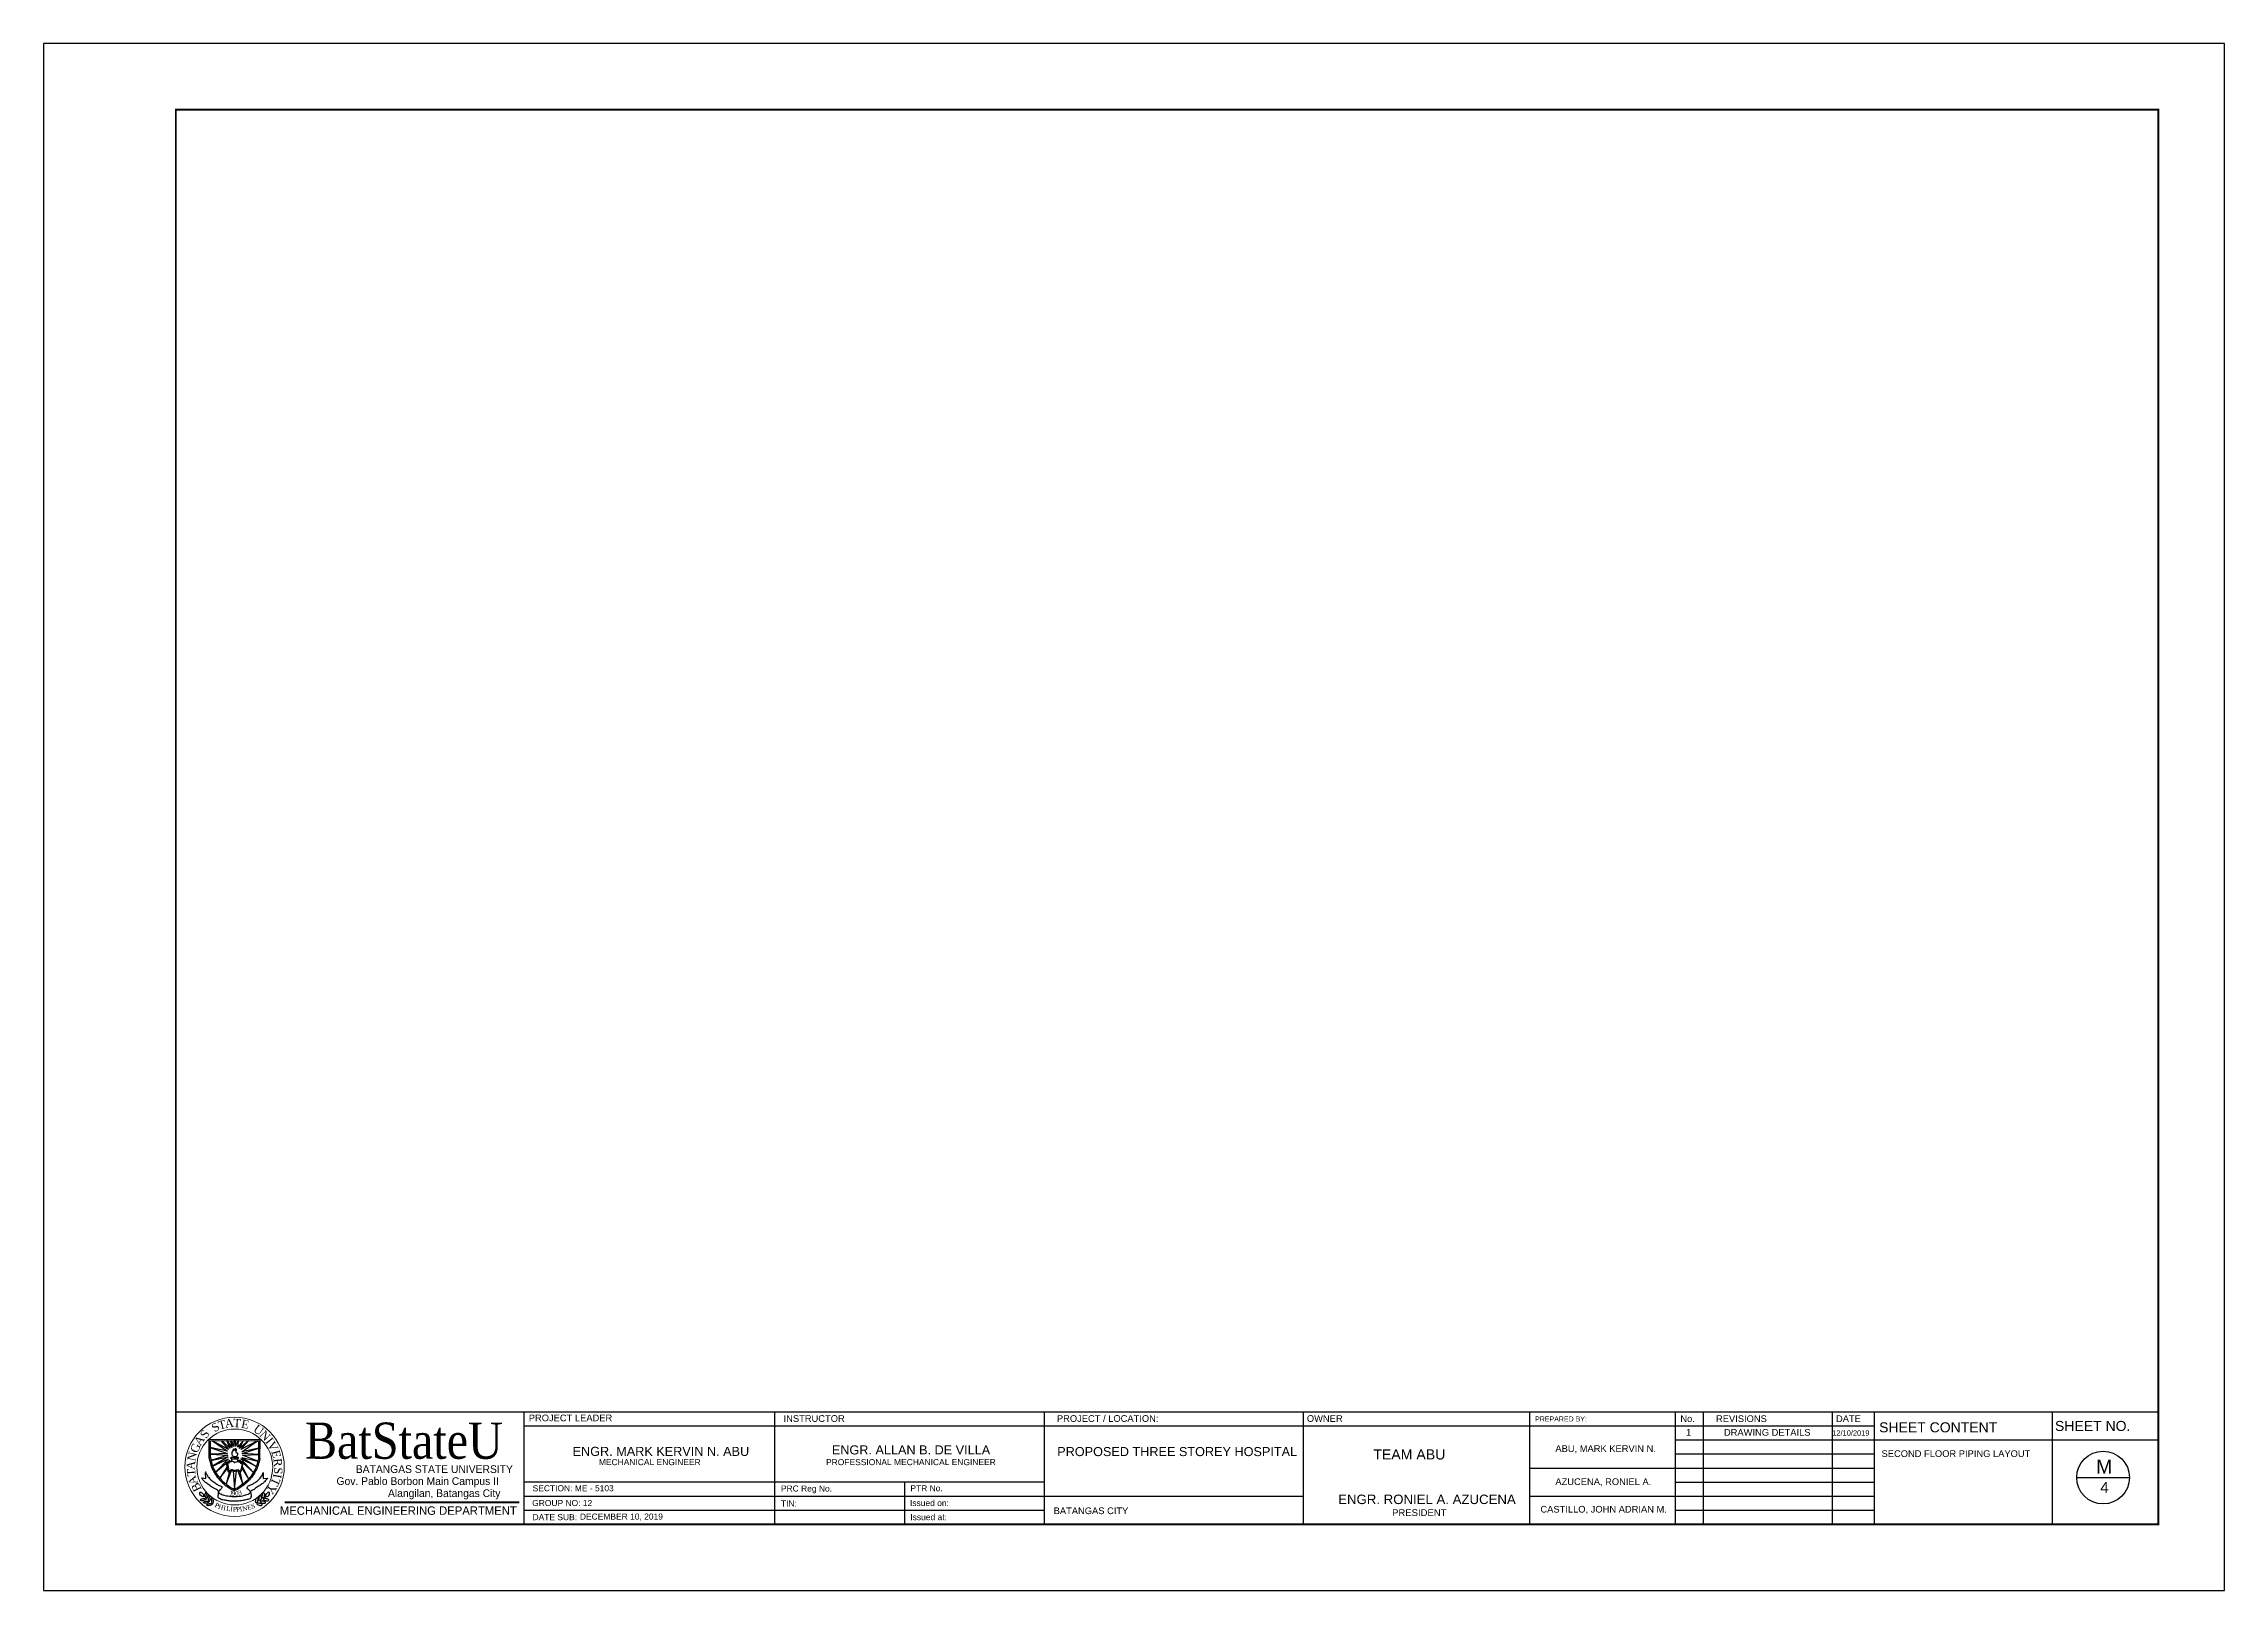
# Model space of a CAD drawing. Header units: millimetres. Extents: x 0 to 529, y -2 to 262.
# Drawn here: x 133.4 to 232.7, y 192 to 262.4 of the extents above; entities that cross this region are included whole.
import ezdxf
from ezdxf.enums import TextEntityAlignment as Align

# ---------------------------------------------------------------- set-up
doc = ezdxf.new("R2010")
doc.units = ezdxf.units.MM
for name, color, linetype in [('.1', 1, 'Continuous'), ('SHEET', 3, 'Continuous'), ('text', 7, 'Continuous')]:
    doc.layers.add(name, color=color, linetype=linetype)
for name, color, linetype, lineweight in [('stair', 134, 'Continuous', 0), ('texts', 2, 'Continuous', 18), ('WALL', 4, 'Continuous', 30)]:
    doc.layers.add(name, color=color, linetype=linetype, lineweight=lineweight)
doc.styles.add('arial', font='arial.ttf')
doc.styles.add('CGOTHIC', font='GOTHIC.TTF')
doc.styles.add('GARAMOND', font='GARA.TTF')
doc.styles.get("Standard").update_dxf_attribs({"font": 'arial.ttf'})

msp = doc.modelspace()

# ---------------------------------------------------------------- texts
at = {"attachment_point": 1}
for s, insert, char_height, width, rotation in [('{\\fTimes New Roman|b0|i0|c0|p18;\\C1;S}', (140.979, 199.539), 0.37713, 29.67394, 33.23179), ('{\\fTimes New Roman|b0|i0|c0|p18;\\C1;T}', (141.295, 199.715), 0.37713, 29.67394, 14.44799), ('{\\fTimes New Roman|b0|i0|c0|p18;\\C1;A}', (141.618, 199.812), 0.37713, 29.67394, 5.71852), ('{\\fTimes New Roman|b0|i0|c0|p18;\\C1;T}', (142.035, 199.847), 0.37713, 0.3193, 356.81503), ('{\\fTimes New Roman|b0|i0|c0|p18;\\C1;E}', (142.431, 199.818), 0.37713, 29.67394, 348.69045), ('{\\fTimes New Roman|b0|i0|c0|p18;\\C1;U}', (143.123, 199.61), 0.37713, 29.67394, 323.50126), ('{\\fTimes New Roman|b0|i0|c0|p18;\\C1;G}', (140.041, 198.41), 0.37713, 29.67394, 65.93474), ('{\\fTimes New Roman|b0|i0|c0|p18;\\C1;A}', (140.206, 198.797), 0.37713, 29.67394, 56.11039), ('{\\fTimes New Roman|b0|i0|c0|p18;\\C1;S}', (140.481, 199.124), 0.37713, 29.67394, 56.11039), ('{\\fTimes New Roman|b0|i0|c0|p18;\\C1;N}', (143.46, 199.353), 0.37713, 29.67394, 314.13564), ('{\\fTimes New Roman|b0|i0|c0|p18;\\C1;I}', (143.76, 199.039), 0.37713, 29.67394, 308.6454), ('{\\fTimes New Roman|b0|i0|c0|p18;\\C1;V}', (143.891, 198.869), 0.37713, 29.67394, 298.20017), ('{\\fTimes New Roman|b0|i0|c0|p18;\\C1;A}', (139.887, 197.537), 0.37713, 29.67394, 85.53705), ('{\\fTimes New Roman|b0|i0|c0|p18;\\C1;T}', (139.937, 197.216), 0.37713, 29.67394, 94.26652), ('{\\fTimes New Roman|b0|i0|c0|p18;\\C1;N}', (139.917, 197.972), 0.37713, 29.67394, 77.56161), ('{\\fTimes New Roman|b0|i0|c0|p18;\\C1;E}', (144.116, 198.458), 0.37713, 29.67394, 285.47868), ('{\\fTimes New Roman|b0|i0|c0|p18;\\C1;R}', (144.224, 198.066), 0.37713, 29.67394, 276.19955), ('{\\fTimes New Roman|b0|i0|c0|p18;\\C1;S}', (144.271, 197.624), 0.37713, 29.67394, 266.05857), ('{\\fTimes New Roman|b0|i0|c0|p18;\\C1;A}', (140.072, 196.784), 0.37713, 29.67394, 110.36673), ('{\\fTimes New Roman|b0|i0|c0|p18;\\C1;B}', (140.253, 196.478), 0.37713, 29.67394, 115.18408), ('{\\fTimes New Roman|b0|i0|c0|p18;\\C1;1}', (141.87, 196.583), 0.21119, 29.67394, 350.69674), ('{\\fTimes New Roman|b0|i0|c0|p18;\\C1;3}', (142.223, 196.559), 0.21119, 29.67394, 14.57269), ('{\\fTimes New Roman|b0|i0|c0|p18;\\C1;Y}', (144.032, 196.702), 0.37713, 29.67394, 237.49398), ('{\\fTimes New Roman|b0|i0|c0|p18;\\C1;T}', (144.183, 197.054), 0.37713, 29.67394, 245.97799), ('{\\fTimes New Roman|b0|i0|c0|p18;\\C1;I}', (144.23, 197.298), 0.37713, 29.67394, 259.8108), ('{\\fTimes New Roman|b0|i0|c0|p18;\\C1;P}', (141.248, 196.039), 0.21119, 29.67394, 333.24497), ('{\\fTimes New Roman|b0|i0|c0|p18;\\C1;P}', (141.254, 196.039), 0.21119, 29.67394, 333.24497), ('{\\fTimes New Roman|b0|i0|c0|p18;\\C1;H}', (141.381, 195.964), 0.21119, 29.67394, 342.36893), ('{\\fTimes New Roman|b0|i0|c0|p18;\\C1;I}', (141.596, 195.894), 0.21119, 29.67394, 350.74463), ('{\\fTimes New Roman|b0|i0|c0|p18;\\C1;L}', (141.726, 195.875), 0.21119, 29.67394, 350.69674), ('{\\fTimes New Roman|b0|i0|c0|p18;\\C1;I}', (141.902, 195.842), 0.21119, 29.67394, 357.83253), ('{\\fTimes New Roman|b0|i0|c0|p18;\\C1;9}', (141.952, 196.561), 0.21119, 29.67394, 359.89652), ('{\\fTimes New Roman|b0|i0|c0|p18;\\C1;P}', (142.008, 195.832), 0.21119, 29.67394, 359.89652), ('{\\fTimes New Roman|b0|i0|c0|p18;\\C1;0}', (142.108, 196.557), 0.21119, 29.67394, 359.89652), ('{\\fTimes New Roman|b0|i0|c0|p18;\\C1;P}', (142.141, 195.825), 0.21119, 29.67394, 7.51618), ('{\\fTimes New Roman|b0|i0|c0|p18;\\C1;I}', (142.303, 195.833), 0.21119, 29.67394, 9.03911), ('{\\fTimes New Roman|b0|i0|c0|p18;\\C1;N}', (142.412, 195.843), 0.21119, 29.67394, 12.92447), ('{\\fTimes New Roman|b0|i0|c0|p18;\\C1;E}', (142.634, 195.899), 0.21119, 29.67394, 14.57269), ('{\\fTimes New Roman|b0|i0|c0|p18;\\C1;S}', (142.814, 195.95), 0.21119, 29.67394, 14.57269)]:
    msp.add_mtext(s, dxfattribs=dict(at, insert=insert, char_height=char_height, width=width, rotation=rotation))
at = {"layer": 'SHEET', "color": 1, "style": 'arial'}
for s, height, p in [('M', 0.624, (226.832, 197.355)), ('4', 0.499, (227.013, 196.469))]:
    msp.add_text(s, height=height, dxfattribs=at).set_placement(p)
at = {"layer": 'text', "width": 1}
for s, height, style, p in [('BatStateU', 1.6503, 'GARAMOND', (149.791, 198.025)), ('BATANGAS STATE UNIVERSITY', 0.35128, 'CGOTHIC', (151.177, 197.379)), ('Gov. Pablo Borbon Main Campus II', 0.35128, 'CGOTHIC', (150.418, 196.834)), ('Alangilan, Batangas City', 0.35128, 'CGOTHIC', (151.626, 196.284))]:
    msp.add_text(s, height=height, dxfattribs=dict(at, style=style)).set_placement(p, align=Align.CENTER)
at = {"layer": 'text', "style": 'arial'}
for s, height, p in [('PROJECT LEADER', 0.30409, (155.476, 199.733)), ('INSTRUCTOR', 0.304, (167.075, 199.706)), ('PROJECT / LOCATION:', 0.30402, (179.518, 199.706)), ('PROJECT / LOCATION:', 0.30402, (179.518, 199.706)), ('PROJECT / LOCATION:', 0.30402, (179.518, 199.706)), ('OWNER', 0.304, (190.898, 199.706)), ('PREPARED BY: ', 0.22802, (201.29, 199.723)), ('No.', 0.304, (207.899, 199.698)), ('REVISIONS', 0.304, (209.524, 199.698)), ('DATE', 0.304, (214.985, 199.698)), ('SHEET CONTENT', 0.45603, (216.948, 199.229)), ('SHEET NO.', 0.456, (224.955, 199.292)), ('ENGR. MARK KERVIN N. ABU', 0.41257, (157.471, 198.156)), ('ENGR. ALLAN B. DE VILLA', 0.41257, (169.274, 198.223)), ('PROPOSED THREE STOREY HOSPITAL', 0.41257, (179.533, 198.147)), ('ABU, MARK KERVIN N.', 0.30402, (202.21, 198.335)), ('1', 0.304, (208.161, 199.078)), ('DRAWING DETAILS', 0.30402, (209.884, 199.074)), ('12/10/2019', 0.2432, (214.811, 199.078)), ('MECHANICAL ENGINEER', 0.27505, (158.667, 197.735)), ('PROFESSIONAL MECHANICAL ENGINEER', 0.27505, (169.009, 197.735)), ('TEAM ABU', 0.4598, (193.919, 197.993)), ('SECOND FLOOR PIPING LAYOUT', 0.30402, (217.059, 198.108)), ('SECTION: ME - 5103', 0.27505, (155.651, 196.548)), ('PRC Reg No.', 0.27505, (166.954, 196.534)), ('PTR No.', 0.275, (172.848, 196.548)), ('AZUCENA, RONIEL A.', 0.30402, (202.21, 196.83)), ('GROUP NO: 12', 0.27505, (155.632, 195.874)), ('TIN:', 0.275, (166.954, 195.852)), ('Issued on:', 0.275, (172.83, 195.874)), ('BATANGAS CITY', 0.30402, (179.37, 195.506)), ('ENGR. RONIEL A. AZUCENA', 0.43038, (192.323, 195.964)), ('PRESIDENT', 0.3099, (194.776, 195.419)), ('CASTILLO, JOHN ADRIAN M.', 0.30402, (201.53, 195.577)), ('DATE SUB:', 0.275, (155.648, 195.231)), ('DECEMBER 10, 2019', 0.27505, (157.804, 195.258)), ('Issued at:', 0.275, (172.845, 195.231))]:
    msp.add_text(s, height=height, dxfattribs=at).set_placement(p)
at = {"layer": 'WALL', "color": 250, "linetype": 'Continuous', "lineweight": 0, "insert": (144.145, 195.859), "char_height": 0.38403, "width": 12.18966, "attachment_point": 1}
msp.add_mtext('{\\fCentury Gothic|b0|i0|c0|p34;\\C7;MECHANICAL ENGINEERING DEPARTMENT}', dxfattribs=at)

# ---------------------------------------------------------------- linework, layer by layer
at = {"layer": '.1', "color": 0}
for p, q in [((232.666, 262.432), (133.39, 262.432)), ((133.39, 262.432), (133.39, 192.036)), ((232.666, 192.036), (232.666, 262.432)), ((133.39, 192.036), (232.666, 192.036))]:
    msp.add_line(p, q, dxfattribs=at)
at = {"layer": '.1', "linetype": 'Continuous', "ltscale": 0.5}
msp.add_line((166.662, 200.165), (166.662, 195.044), dxfattribs=at)
for p, q in [((140.933, 198.042), (140.933, 198.909)), ((140.982, 198.077), (140.982, 198.846)), ((141.812, 198.449), (141.074, 198.846)), ((141.074, 198.846), (141.758, 198.373)), ((141.513, 198.846), (141.481, 198.812)), ((141.481, 198.812), (141.812, 198.449)), ((141.872, 198.503), (141.513, 198.846)), ((141.763, 198.846), (141.736, 198.846)), ((141.736, 198.846), (141.872, 198.503)), ((141.953, 198.541), (141.763, 198.846)), ((141.953, 198.846), (141.895, 198.828)), ((141.895, 198.828), (141.953, 198.541)), ((142.034, 198.584), (141.953, 198.846)), ((142.056, 198.846), (142.034, 198.584)), ((142.132, 198.846), (142.056, 198.846)), ((142.23, 198.846), (142.132, 198.59)), ((142.132, 198.59), (142.132, 198.846)), ((142.468, 198.846), (142.23, 198.552)), ((142.23, 198.552), (142.268, 198.846)), ((142.268, 198.846), (142.23, 198.846)), ((142.718, 198.846), (142.311, 198.497)), ((142.311, 198.497), (142.468, 198.846)), ((143.13, 198.846), (142.371, 198.443)), ((142.371, 198.443), (142.718, 198.846)), ((142.409, 198.34), (143.13, 198.846)), ((143.18, 198.07), (143.18, 198.846)), ((143.229, 198.042), (143.244, 198.904)), ((141.758, 198.373), (140.96, 198.546)), ((140.96, 198.546), (141.758, 198.27)), ((141.779, 198.183), (141.008, 197.948)), ((141.008, 197.948), (141.785, 198.118)), ((141.758, 198.27), (141.009, 198.237)), ((141.009, 198.237), (141.779, 198.183)), ((141.785, 198.118), (141.083, 197.687)), ((141.083, 197.687), (141.812, 198.02)), ((141.812, 198.02), (141.216, 197.411)), ((141.216, 197.411), (141.866, 197.955)), ((141.73, 197.651), (141.419, 197.136)), ((141.419, 197.136), (141.741, 197.57)), ((141.696, 197.813), (141.774, 197.458)), ((141.756, 197.806), (141.814, 197.475)), ((141.942, 198.028), (141.942, 197.927)), ((142.222, 198.016), (142.222, 197.915)), ((142.938, 197.399), (142.306, 197.971)), ((142.432, 197.777), (142.351, 197.469)), ((143.077, 197.681), (142.371, 198.02)), ((142.371, 198.02), (142.938, 197.399)), ((142.383, 197.452), (142.478, 197.816)), ((143.18, 198.508), (142.409, 198.34)), ((142.409, 198.085), (143.077, 197.681)), ((142.409, 198.085), (143.146, 197.917)), ((142.414, 197.603), (142.718, 197.109)), ((142.43, 198.259), (143.18, 198.508)), ((143.18, 198.226), (142.43, 198.259)), ((142.441, 198.183), (143.18, 198.226)), ((143.146, 197.917), (142.441, 198.183)), ((142.718, 197.109), (142.447, 197.673)), ((140.586, 197.163), (140.77, 197.125)), ((140.77, 197.125), (140.759, 197.401)), ((141.701, 196.873), (141.947, 197.489)), ((141.855, 197.435), (141.701, 196.873)), ((142.013, 197.473), (142.081, 196.635)), ((142.081, 196.635), (142.165, 197.478)), ((142.235, 197.473), (142.454, 196.867)), ((142.454, 196.867), (142.333, 197.44)), ((143.378, 197.403), (143.389, 197.133)), ((143.389, 197.133), (143.569, 197.139))]:
    msp.add_line(p, q)
for points in [[(140.933, 198.042), (141.003, 197.742), (141.15, 197.405), (141.35, 197.123), (141.752, 196.76), (142.023, 196.603), (142.078, 196.587)], [(140.982, 198.077), (141.052, 197.776), (141.199, 197.44), (141.399, 197.158), (141.801, 196.795), (142.072, 196.637), (142.127, 196.621)], [(141.696, 197.813), (141.695, 197.852), (141.752, 197.86), (141.814, 197.884), (141.89, 197.921), (141.942, 197.927), (141.942, 197.95)], [(143.18, 198.077), (143.109, 197.776), (142.963, 197.44), (142.762, 197.158), (142.36, 196.795), (142.089, 196.637), (142.035, 196.621)], [(143.229, 198.042), (143.158, 197.742), (143.012, 197.405), (142.811, 197.123), (142.409, 196.76), (142.138, 196.603), (142.084, 196.587)], [(142.476, 197.811), (142.464, 197.855), (142.403, 197.84), (142.368, 197.858), (142.342, 197.89), (142.305, 197.913), (142.273, 197.936), (142.222, 197.936)], [(141.774, 197.458), (141.823, 197.422), (141.875, 197.435), (141.91, 197.472), (141.947, 197.489), (142, 197.489), (142.041, 197.48), (142.081, 197.46), (142.148, 197.475), (142.188, 197.486), (142.235, 197.473), (142.333, 197.44), (142.383, 197.452)], [(141.814, 197.475), (141.869, 197.475), (141.878, 197.498), (141.916, 197.519), (141.98, 197.533), (142.041, 197.504), (142.078, 197.498), (142.128, 197.501), (142.165, 197.519), (142.22, 197.524), (142.255, 197.522), (142.287, 197.498), (142.304, 197.484), (142.351, 197.469)], [(140.667, 196.295), (140.558, 196.334), (140.508, 196.412), (140.502, 196.488), (140.511, 196.501), (140.578, 196.494), (140.645, 196.434), (140.671, 196.376), (140.679, 196.321), (140.679, 196.293), (140.672, 196.293), (140.658, 196.308), (140.656, 196.308)], [(140.773, 196.183), (140.711, 196.137), (140.624, 196.118), (140.569, 196.12), (140.526, 196.147), (140.524, 196.164), (140.566, 196.191), (140.608, 196.207), (140.66, 196.215), (140.68, 196.221), (140.719, 196.211), (140.77, 196.182), (140.772, 196.176)], [(140.911, 196.065), (140.85, 196.018), (140.762, 196), (140.707, 196.002), (140.664, 196.028), (140.662, 196.046), (140.705, 196.073), (140.747, 196.088), (140.798, 196.096), (140.818, 196.102), (140.857, 196.092), (140.908, 196.064), (140.91, 196.057)], [(140.8, 196.22), (140.828, 196.292), (140.821, 196.382), (140.804, 196.433), (140.766, 196.468), (140.749, 196.464), (140.735, 196.416), (140.731, 196.371), (140.738, 196.32), (140.738, 196.299), (140.759, 196.265), (140.8, 196.223), (140.807, 196.223)], [(141.062, 195.958), (141.001, 195.911), (140.913, 195.892), (140.859, 195.894), (140.815, 195.921), (140.813, 195.939), (140.856, 195.965), (140.898, 195.981), (140.949, 195.989), (140.969, 195.995), (141.008, 195.985), (141.059, 195.957), (141.061, 195.95)], [(140.939, 196.101), (140.966, 196.173), (140.959, 196.263), (140.942, 196.315), (140.904, 196.349), (140.887, 196.346), (140.873, 196.297), (140.87, 196.253), (140.877, 196.201), (140.877, 196.18), (140.897, 196.146), (140.939, 196.105), (140.945, 196.105)], [(141.09, 195.994), (141.117, 196.066), (141.11, 196.156), (141.093, 196.207), (141.055, 196.242), (141.038, 196.238), (141.024, 196.19), (141.021, 196.145), (141.028, 196.094), (141.028, 196.073), (141.048, 196.039), (141.09, 195.997), (141.097, 195.997)], [(143.068, 196.011), (143.043, 196.084), (143.054, 196.173), (143.073, 196.224), (143.112, 196.257), (143.129, 196.253), (143.141, 196.204), (143.143, 196.159), (143.134, 196.108), (143.133, 196.087), (143.111, 196.054), (143.068, 196.014), (143.061, 196.014)], [(143.093, 195.973), (143.153, 195.924), (143.24, 195.902), (143.294, 195.901), (143.339, 195.926), (143.341, 195.944), (143.3, 195.972), (143.259, 195.99), (143.208, 196), (143.188, 196.006), (143.149, 195.998), (143.097, 195.972), (143.094, 195.965)], [(143.223, 196.111), (143.199, 196.185), (143.209, 196.274), (143.229, 196.325), (143.268, 196.357), (143.285, 196.353), (143.297, 196.305), (143.298, 196.26), (143.289, 196.208), (143.288, 196.188), (143.266, 196.154), (143.223, 196.115), (143.216, 196.115)], [(143.249, 196.074), (143.308, 196.025), (143.395, 196.002), (143.45, 196.002), (143.495, 196.027), (143.497, 196.045), (143.456, 196.073), (143.414, 196.091), (143.363, 196.101), (143.344, 196.107), (143.304, 196.099), (143.252, 196.073), (143.25, 196.066)], [(143.366, 196.224), (143.342, 196.297), (143.352, 196.387), (143.372, 196.437), (143.411, 196.47), (143.428, 196.466), (143.44, 196.417), (143.441, 196.372), (143.432, 196.321), (143.431, 196.301), (143.409, 196.267), (143.366, 196.228), (143.359, 196.228)], [(143.392, 196.187), (143.451, 196.137), (143.538, 196.115), (143.593, 196.115), (143.638, 196.14), (143.64, 196.157), (143.599, 196.186), (143.557, 196.203), (143.506, 196.213), (143.487, 196.22), (143.447, 196.211), (143.395, 196.186), (143.393, 196.179)], [(143.502, 196.293), (143.613, 196.328), (143.666, 196.403), (143.676, 196.479), (143.667, 196.493), (143.6, 196.489), (143.531, 196.432), (143.502, 196.375), (143.492, 196.32), (143.491, 196.292), (143.497, 196.292), (143.512, 196.306), (143.514, 196.306)]]:
    msp.add_spline(points, degree=3)
for points, end_tangent in [([(141.756, 197.806), (141.832, 197.846), (141.884, 197.893), (141.936, 197.907), (141.988, 197.913), (142.041, 197.893), (142.061, 197.866), (142.081, 197.852), (142.11, 197.878), (142.177, 197.893), (142.241, 197.904), (142.31, 197.872), (142.357, 197.826), (142.415, 197.806), (142.432, 197.814), (142.432, 197.777)], (0, -1)), ([(141.929, 198.097), (142.016, 198.093), (142.108, 198.089), (142.169, 198.09), (142.223, 198.096), (142.253, 198.094), (142.254, 198.065), (142.254, 198.041), (142.243, 198.019), (142.218, 198.016), (142.168, 198.011), (142.08, 198.011), (141.975, 198.009), (141.949, 198.024), (141.919, 198.043), (141.927, 198.099), (141.927, 198.105)], (-1, 0))]:
    msp.add_spline(points, degree=3, dxfattribs=dict(end_tangent=end_tangent))
at = {"start_tangent": (-1, 0)}
msp.add_spline([(142.074, 198.117), (142.005, 198.154), (141.969, 198.211), (141.969, 198.273), (141.969, 198.321), (141.984, 198.347), (141.998, 198.395), (142.02, 198.39), (142.027, 198.438), (142.042, 198.474), (142.061, 198.447), (142.098, 198.414), (142.127, 198.414), (142.124, 198.452), (142.111, 198.487), (142.114, 198.499), (142.148, 198.469), (142.148, 198.441), (142.154, 198.415), (142.154, 198.386), (142.144, 198.342), (142.17, 198.301), (142.203, 198.302), (142.223, 198.249), (142.217, 198.206), (142.186, 198.147), (142.156, 198.122), (142.118, 198.115), (142.073, 198.115), (142.075, 198.115)], degree=3, dxfattribs=at)
for points, knots in [([(143.569, 197.139), (143.573, 197.139), (143.598, 197.134), (143.46, 197.005), (143.376, 196.894), (143.203, 196.799), (143.044, 196.692), (142.928, 196.598), (142.803, 196.557), (142.828, 196.427), (142.859, 196.323), (142.786, 196.195), (142.634, 196.167), (142.436, 196.116), (142.193, 196.097), (141.955, 196.091), (141.744, 196.123), (141.558, 196.143), (141.424, 196.191), (141.351, 196.246), (141.325, 196.296), (141.346, 196.384), (141.365, 196.472), (141.335, 196.623), (141.119, 196.668), (140.955, 196.807), (140.803, 196.925), (140.672, 197.014), (140.628, 197.101), (140.556, 197.169), (140.584, 197.165), (140.613, 197.158)], [1.525096, 1.525096, 1.525096, 1.525096, 1.532073, 1.584612, 1.633558, 1.698069, 1.768711, 1.823631, 1.856154, 1.874433, 1.942755, 1.959564, 2.013837, 2.081716, 2.168665, 2.253261, 2.318126, 2.380396, 2.439479, 2.4572, 2.470092, 2.492272, 2.543518, 2.560297, 2.639259, 2.721631, 2.780104, 2.832648, 2.871086, 2.885372, 2.911145, 2.911145, 2.911145, 2.911145]), ([(140.775, 197.43), (140.725, 197.43), (140.848, 197.267), (140.905, 197.154), (141.061, 197.015), (141.236, 196.913), (141.35, 196.797), (141.533, 196.768), (141.49, 196.675), (141.442, 196.626), (141.379, 196.587), (141.329, 196.489), (141.484, 196.401), (141.661, 196.35), (141.879, 196.312), (142.058, 196.315), (142.269, 196.311), (142.504, 196.339), (142.699, 196.418), (142.805, 196.481), (142.806, 196.55), (142.748, 196.591), (142.712, 196.642), (142.646, 196.677), (142.666, 196.745), (142.726, 196.817), (142.864, 196.839), (143.008, 196.942), (143.144, 197.035), (143.246, 197.138), (143.309, 197.232), (143.364, 197.302), (143.378, 197.391), (143.378, 197.403)], [0, 0, 0, 0, 0.050157, 0.09733, 0.169415, 0.238469, 0.297382, 0.34519, 0.361609, 0.384753, 0.415402, 0.43521, 0.480082, 0.549086, 0.637593, 0.692397, 0.728181, 0.847546, 0.920378, 0.94488, 0.959291, 0.979722, 1.010309, 1.023969, 1.046254, 1.066064, 1.119081, 1.173808, 1.241086, 1.282544, 1.318293, 1.350594, 1.379885, 1.379885, 1.379885, 1.379885]), ([(140.759, 197.424), (140.764, 197.429), (140.772, 197.433), (140.785, 197.432), (140.787, 197.432)], [3.04846765, 3.04846765, 3.04846765, 3.04846765, 3.05886904, 3.06079098, 3.06079098, 3.06079098, 3.06079098]), ([(142.054, 196.967), (142.066, 196.965), (142.087, 196.962), (142.102, 196.963), (142.114, 196.967)], [0, 0, 0, 0, 0.01145534, 0.02007474, 0.02007474, 0.02007474, 0.02007474]), ([(142.054, 196.946), (142.066, 196.944), (142.087, 196.941), (142.102, 196.943), (142.114, 196.946)], [0, 0, 0, 0, 0.01145534, 0.02007474, 0.02007474, 0.02007474, 0.02007474]), ([(142.059, 196.898), (142.069, 196.899), (142.086, 196.902), (142.099, 196.901), (142.107, 196.899)], [0.00178548, 0.00178548, 0.00178548, 0.00178548, 0.01145534, 0.01823656, 0.01823656, 0.01823656, 0.01823656]), ([(142.061, 196.877), (142.071, 196.879), (142.086, 196.881), (142.098, 196.88), (142.105, 196.879)], [0.00231179, 0.00231179, 0.00231179, 0.00231179, 0.01145534, 0.0176246, 0.0176246, 0.0176246, 0.0176246])]:
    msp.add_open_spline(points, degree=3, knots=knots)
at = {"layer": 'SHEET', "color": 1}
for p, q in [((139.407, 200.165), (229.657, 200.165)), ((155.253, 200.166), (155.253, 195.044)), ((155.253, 200.165), (155.253, 195.044)), ((166.662, 200.166), (166.662, 195.044)), ((166.662, 200.165), (166.662, 195.044)), ((178.953, 195.044), (178.953, 200.165)), ((190.729, 200.165), (190.729, 195.044)), ((201.032, 200.165), (201.032, 195.044)), ((207.661, 200.165), (207.661, 195.044)), ((208.941, 200.165), (208.941, 195.044)), ((214.806, 200.165), (214.806, 195.044)), ((216.726, 200.165), (216.726, 195.044)), ((224.821, 200.165), (224.821, 195.044)), ((155.253, 199.525), (211.824, 199.525)), ((207.661, 198.885), (218.421, 198.885)), ((210.065, 199.525), (216.726, 199.525)), ((215.06, 198.885), (229.657, 198.885)), ((201.032, 197.605), (211.824, 197.605)), ((207.661, 198.245), (216.726, 198.245)), ((210.065, 197.605), (216.726, 197.605)), ((155.253, 196.975), (178.953, 196.975)), ((172.586, 196.975), (172.586, 195.044)), ((207.661, 196.965), (216.726, 196.965)), ((225.941, 197.169), (228.342, 197.169)), ((155.253, 196.331), (190.729, 196.331)), ((155.253, 195.688), (165.587, 195.688)), ((155.253, 195.688), (178.953, 195.688)), ((166.662, 195.688), (176.996, 195.688)), ((201.032, 196.325), (211.824, 196.325)), ((207.661, 195.685), (216.726, 195.685)), ((210.065, 196.325), (216.726, 196.325))]:
    msp.add_line(p, q, dxfattribs=at)
msp.add_circle((227.142, 197.169), 1.2, dxfattribs=at)
at = {"layer": 'stair'}
for p, q in [((140.933, 198.909), (143.244, 198.904)), ((140.982, 198.846), (143.18, 198.846))]:
    msp.add_line(p, q, dxfattribs=at)
msp.add_circle((142.085, 197.659), 2.263, dxfattribs=at)
at = {"layer": 'stair', "lineweight": 20}
for centre, radius in [((142.085, 197.659), 2.263), ((142.093, 197.652), 1.728)]:
    msp.add_circle(centre, radius, dxfattribs=at)
at = {"layer": 'texts', "color": 85, "linetype": 'Continuous', "lineweight": 50}
msp.add_line((144.371, 196.053), (155.031, 196.053), dxfattribs=at)
at = {"layer": 'WALL', "color": 1, "linetype": 'Continuous', "const_width": 0.0853}
msp.add_lwpolyline([(139.407, 195.044), (229.657, 195.044), (229.657, 259.423), (139.407, 259.423)], close=True, dxfattribs=at)

msp.set_redraw_order([(e.dxf.handle, doc.entitydb.next_handle()) for e in msp.query("TEXT MTEXT ATTDEF DIMENSION ARC_DIMENSION")])  # texts and dimensions are drawn at this point

doc.saveas('drawing.dxf')
